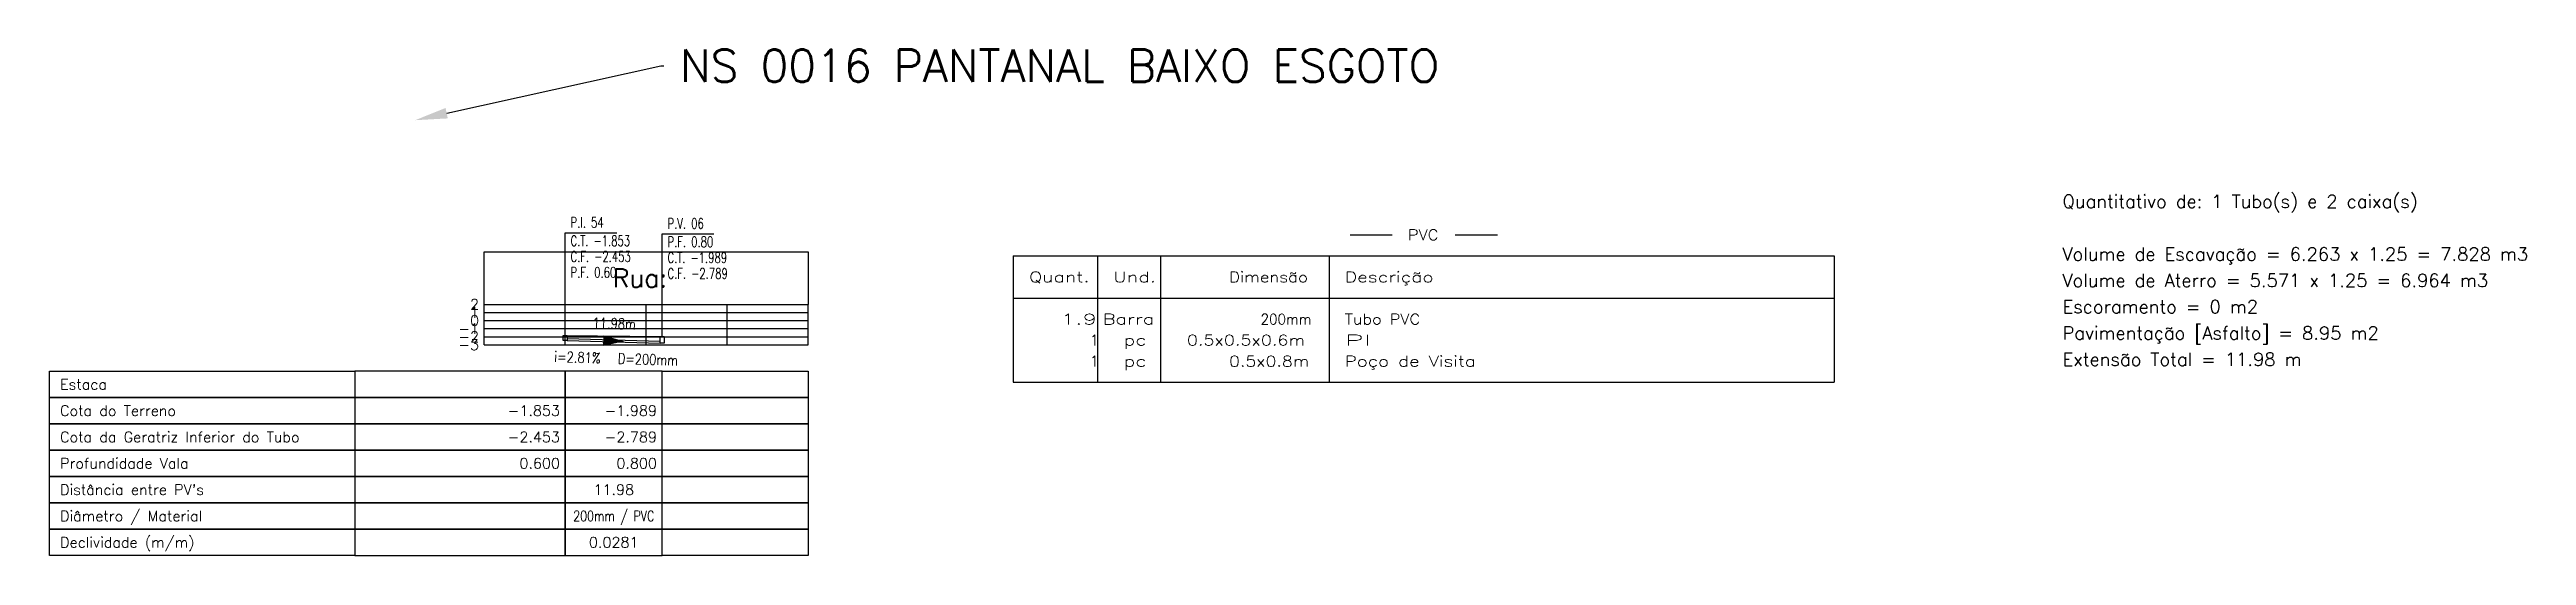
# Model space of a CAD drawing. Extents: x -6997814 to 14282083, y -16 to 289481930.
# Drawn here: x 363660.2 to 363966.2, y 7349578.9 to 7349641.3 of the extents above; entities that cross this region are included whole.
import ezdxf
from ezdxf import colors
from ezdxf.entities.mleader import LeaderData, LeaderLine
from ezdxf.enums import TextEntityAlignment as Align
from ezdxf.math import Vec2, Vec3

# ---------------------------------------------------------------- set-up
doc = ezdxf.new("R2010")
doc.units = 0
doc.header["$LTSCALE"] = 6.5
for name, color, linetype in [('LISTAGEM_LINHA', 7, 'CONTINUOUS'), ('LISTAGEM_TEXTO', 7, 'CONTINUOUS'), ('PS_IND_COMPRIMENTO', 7, 'CONTINUOUS'), ('PS_IND_DIAMETRO', 7, 'CONTINUOUS'), ('PS_IND_FLUXO', 3, 'CONTINUOUS'), ('PS_IND_INCLINACAO', 7, 'CONTINUOUS'), ('PS_PERFIL_CAIXAS', 7, 'CONTINUOUS'), ('PS_PERFIL_COTA_LIN', 7, 'CONTINUOUS'), ('PS_PERFIL_COTA_TXT', 5, 'CONTINUOUS'), ('PS_PERFIL_GRADE', 8, 'CONTINUOUS'), ('PS_PERFIL_TERRENO', 3, 'CONTINUOUS'), ('PS_PERFIL_TITULOS', 5, 'CONTINUOUS'), ('PS_PERFIL_TUBO', 7, 'CONTINUOUS'), ('PS_PONTOS_IDENTIFICACAO_LIN', 7, 'CONTINUOUS'), ('PS_PONTOS_IDENTIFICACAO_TXT', 7, 'CONTINUOUS')]:
    doc.layers.add(name, color=color, linetype=linetype)
doc.styles.add('ROMANS', font='romans.shx')
doc.styles.get("Standard").update_dxf_attribs({"font": 'simplex.shx'})

msp = doc.modelspace()

# ---------------------------------------------------------------- texts
at = {"layer": 'LISTAGEM_TEXTO', "color": 7, "lineweight": -2, "style": 'ROMANS'}
for s, p in [('Quantitativo de: 1 Tubo(s) e 2 caixa(s)', (363908.87876, 7349621.74968)), ('Volume de Escavação = 6.263 x 1.25 = 7.828 m3', (363908.87876, 7349615.24968)), ('Volume de Aterro = 5.571 x 1.25 = 6.964 m3', (363908.87876, 7349611.99968)), ('Escoramento = 0 m2', (363908.87876, 7349608.74968)), ('Pavimentação [Asfalto] = 8.95 m2', (363908.87876, 7349605.49968)), ('Extensão Total = 11.98 m', (363908.87876, 7349602.24968))]:
    msp.add_text(s, height=1.625, dxfattribs=at).set_placement(p)
at = {"layer": 'LISTAGEM_TEXTO', "lineweight": -2, "style": 'ROMANS'}
for s, width, p in [('PVC', 1.125, (363828.03938, 7349617.77897)), ('Quant.', 1.326316, (363781.23938, 7349612.57897)), ('Und.', 1.354839, (363791.63938, 7349612.57897)), ('Dimensão', 1.158621, (363805.93938, 7349612.57897)), ('Descrição', 1.303448, (363820.23938, 7349612.57897)), ('1.9', 1.615385, (363785.13938, 7349607.37897)), ('Barra', 1.346154, (363790.33938, 7349607.37897)), ('0.5x0.5x0.6m', 1.223301, (363800.73938, 7349604.77897)), ('200mm', 0.9375, (363809.83938, 7349607.37897)), ('Tubo PVC', 1.12, (363820.23938, 7349607.37897)), ('PI', 2, (363820.23938, 7349604.77897)), ('pc', 1.354839, (363792.93938, 7349604.77897)), ('pc', 1.354839, (363792.93938, 7349602.17897)), ('0.5x0.8m', 1.208633, (363805.93938, 7349602.17897)), ('Poço de Visita', 1.272727, (363820.23938, 7349602.17897))]:
    msp.add_text(s, height=1.3, dxfattribs=dict(at, width=width)).set_placement(p)
for p in [(363788.72986, 7349604.77897), (363788.72986, 7349602.17897)]:
    msp.add_text('1', height=1.3, dxfattribs=at).set_placement(p)
at = {"layer": 'PS_IND_COMPRIMENTO', "lineweight": -2, "width": 0.8}
msp.add_text('11.98m', height=1.3, rotation=358.3207479, dxfattribs=at).set_placement((363730.00073, 7349607.48254), align=Align.MIDDLE_CENTER)
at = {"layer": 'PS_IND_DIAMETRO', "lineweight": -2, "width": 0.8}
msp.add_text('D=200mm', height=1.3, rotation=358.3207479, dxfattribs=at).set_placement((363734.16288, 7349603.05867), align=Align.MIDDLE_CENTER)
at = {"layer": 'PS_IND_INCLINACAO', "lineweight": -2, "width": 0.8}
msp.add_text('i=2.81%', height=1.3, rotation=358.3207479, dxfattribs=at).set_placement((363725.45662, 7349603.31391), align=Align.MIDDLE_CENTER)
at = {"layer": 'PS_PERFIL_COTA_TXT', "lineweight": -2}
for s, p in [('Estaca', (363661.54871, 7349599.97921)), ('Cota do Terreno', (363661.54871, 7349596.72921)), ('Cota da Geratriz Inferior do Tubo', (363661.54871, 7349593.47921)), ('Profundidade Vala', (363661.54871, 7349590.22921)), ("Distância entre PV's", (363661.54871, 7349586.97921)), ('Diâmetro / Material', (363661.54871, 7349583.72921)), ('Declividade (m/m)', (363661.54871, 7349580.47921))]:
    msp.add_text(s, height=1.3, dxfattribs=at).set_placement(p, align=Align.MIDDLE_LEFT)
for s, p in [('-1.853', (363723.29871, 7349596.72921)), ('-1.989', (363735.27674, 7349596.72921)), ('-2.453', (363723.29871, 7349593.47921)), ('-2.789', (363735.27674, 7349593.47921)), ('0.600', (363723.29871, 7349590.22921)), ('0.800', (363735.27674, 7349590.22921))]:
    msp.add_text(s, height=1.3, dxfattribs=at).set_placement(p, align=Align.MIDDLE_RIGHT)
for s, p in [('11.98', (363729.93772, 7349586.97921)), ('0.0281', (363729.93772, 7349580.47921))]:
    msp.add_text(s, height=1.3, dxfattribs=at).set_placement(p, align=Align.MIDDLE_CENTER)
at = {"layer": 'PS_PERFIL_COTA_TXT', "lineweight": -2, "width": 0.767823}
msp.add_text('200mm / PVC', height=1.3, dxfattribs=at).set_placement((363729.93772, 7349583.72921), align=Align.MIDDLE_CENTER)
at = {"layer": 'PS_PERFIL_TITULOS', "lineweight": -2}
msp.add_text('Rua: ', height=2.275, dxfattribs=at).set_placement((363733.94871, 7349613.10421), align=Align.MIDDLE_CENTER)
at = {"layer": 'PS_PONTOS_IDENTIFICACAO_TXT', "lineweight": -2, "width": 0.7}
for s, p in [('C.T. -1.853', (363724.59871, 7349617.05171)), ('P.I. 54', (363724.59871, 7349619.32671)), ('P.V. 06', (363736.57674, 7349619.19021)), ('C.F. -2.453', (363724.59871, 7349615.10171)), ('C.T. -1.989', (363736.57674, 7349614.96521)), ('P.F. 0.80', (363736.57674, 7349616.91521)), ('P.F. 0.60', (363724.59871, 7349613.15171)), ('C.F. -2.789', (363736.57674, 7349613.01521))]:
    msp.add_text(s, height=1.3, dxfattribs=at).set_placement(p)

# ---------------------------------------------------------------- blocks, each defined once
blk = doc.blocks.new('*U577')
at = {"layer": 'PS_PERFIL_GRADE', "linetype": 'Continuous', "lineweight": -2}
for p, q in [((0, 0), (0, 5)), ((0, 5), (40, 5)), ((0, 4), (40, 4)), ((10, 0), (10, 5)), ((20, 0), (20, 5)), ((30, 0), (30, 5)), ((40, 0), (40, 5)), ((0, 3), (40, 3)), ((0, 2), (40, 2)), ((0, 1), (40, 1)), ((0, 0), (40, 0))]:
    blk.add_line(p, q, dxfattribs=at)
blk.add_lwpolyline([(0, 5), (0, 11.5), (40, 11.5), (40, 5)], dxfattribs=at)
at = {"layer": 'PS_PERFIL_GRADE', "lineweight": -2}
for s, p in [('2', (-0.65, 5)), ('0', (-0.65, 3)), ('1', (-0.65, 4)), ('-1', (-0.65, 2)), ('-2', (-0.65, 1)), ('-3', (-0.65, 0))]:
    blk.add_text(s, height=1.3, dxfattribs=at).set_placement(p, align=Align.MIDDLE_RIGHT)

# ---------------------------------------------------------------- linework, layer by layer
at = {"layer": 'LISTAGEM_LINHA', "lineweight": -2}
for p, q in [((363820.88938, 7349618.42897), (363826.08938, 7349618.42897)), ((363833.88938, 7349618.42897), (363839.08938, 7349618.42897)), ((363779.28938, 7349615.82897), (363880.68938, 7349615.82897)), ((363779.28938, 7349615.82897), (363779.2894, 7349600.229)), ((363789.68938, 7349615.82897), (363789.6894, 7349600.229)), ((363797.48938, 7349615.82897), (363797.4894, 7349600.229)), ((363818.28938, 7349615.82897), (363818.2894, 7349600.229)), ((363880.68938, 7349615.82897), (363880.6894, 7349600.229)), ((363779.28938, 7349610.62897), (363880.68938, 7349610.62897)), ((363779.28938, 7349600.22897), (363880.68938, 7349600.22897))]:
    msp.add_line(p, q, dxfattribs=at)
at = {"layer": 'PS_IND_FLUXO', "lineweight": -2}
msp.add_lwpolyline([(363728.63828, 7349605.37156, 1.3, 0, 0), (363731.23717, 7349605.29537, 0, 0, 0)], format="xyseb", dxfattribs=at)
at = {"layer": 'PS_PERFIL_CAIXAS', "linetype": 'Continuous', "lineweight": -2}
for points in [[(363723.69871, 7349606.00171), (363724.19871, 7349606.00171), (363724.19871, 7349605.40171), (363723.69871, 7349605.40171)], [(363735.67674, 7349605.86521), (363736.17674, 7349605.86521), (363736.17674, 7349605.06521), (363735.67674, 7349605.06521)]]:
    msp.add_lwpolyline(points, close=True, dxfattribs=at)
at = {"layer": 'PS_PERFIL_COTA_LIN', "linetype": 'Continuous', "lineweight": -2}
for points in [[(363697.94871, 7349601.60421), (363697.94871, 7349598.35421), (363660.24871, 7349598.35421), (363660.24871, 7349601.60421)], [(363697.94871, 7349601.60421), (363697.94871, 7349598.35421), (363723.94871, 7349598.35421), (363723.94871, 7349601.60421)], [(363723.94871, 7349601.60421), (363723.94871, 7349598.35421), (363735.92674, 7349598.35421), (363735.92674, 7349601.60421)], [(363753.94871, 7349601.60421), (363753.94871, 7349598.35421), (363735.92674, 7349598.35421), (363735.92674, 7349601.60421)], [(363697.94871, 7349598.35421), (363697.94871, 7349595.10421), (363660.24871, 7349595.10421), (363660.24871, 7349598.35421)], [(363697.94871, 7349598.35421), (363697.94871, 7349595.10421), (363723.94871, 7349595.10421), (363723.94871, 7349598.35421)], [(363723.94871, 7349598.35421), (363723.94871, 7349595.10421), (363735.92674, 7349595.10421), (363735.92674, 7349598.35421)], [(363753.94871, 7349598.35421), (363753.94871, 7349595.10421), (363735.92674, 7349595.10421), (363735.92674, 7349598.35421)], [(363697.94871, 7349595.10421), (363697.94871, 7349591.85421), (363660.24871, 7349591.85421), (363660.24871, 7349595.10421)], [(363697.94871, 7349595.10421), (363697.94871, 7349591.85421), (363723.94871, 7349591.85421), (363723.94871, 7349595.10421)], [(363723.94871, 7349595.10421), (363723.94871, 7349591.85421), (363735.92674, 7349591.85421), (363735.92674, 7349595.10421)], [(363753.94871, 7349595.10421), (363753.94871, 7349591.85421), (363735.92674, 7349591.85421), (363735.92674, 7349595.10421)], [(363697.94871, 7349591.85421), (363697.94871, 7349588.60421), (363660.24871, 7349588.60421), (363660.24871, 7349591.85421)], [(363697.94871, 7349591.85421), (363697.94871, 7349588.60421), (363723.94871, 7349588.60421), (363723.94871, 7349591.85421)], [(363723.94871, 7349591.85421), (363723.94871, 7349588.60421), (363735.92674, 7349588.60421), (363735.92674, 7349591.85421)], [(363753.94871, 7349591.85421), (363753.94871, 7349588.60421), (363735.92674, 7349588.60421), (363735.92674, 7349591.85421)], [(363697.94871, 7349588.60421), (363697.94871, 7349585.35421), (363660.24871, 7349585.35421), (363660.24871, 7349588.60421)], [(363697.94871, 7349588.60421), (363697.94871, 7349585.35421), (363723.94871, 7349585.35421), (363723.94871, 7349588.60421)], [(363723.94871, 7349588.60421), (363723.94871, 7349585.35421), (363735.92674, 7349585.35421), (363735.92674, 7349588.60421)], [(363753.94871, 7349588.60421), (363753.94871, 7349585.35421), (363735.92674, 7349585.35421), (363735.92674, 7349588.60421)], [(363697.94871, 7349585.35421), (363697.94871, 7349582.10421), (363660.24871, 7349582.10421), (363660.24871, 7349585.35421)], [(363697.94871, 7349585.35421), (363697.94871, 7349582.10421), (363723.94871, 7349582.10421), (363723.94871, 7349585.35421)], [(363723.94871, 7349585.35421), (363723.94871, 7349582.10421), (363735.92674, 7349582.10421), (363735.92674, 7349585.35421)], [(363753.94871, 7349585.35421), (363753.94871, 7349582.10421), (363735.92674, 7349582.10421), (363735.92674, 7349585.35421)], [(363697.94871, 7349582.10421), (363697.94871, 7349578.85421), (363660.24871, 7349578.85421), (363660.24871, 7349582.10421)], [(363697.94871, 7349582.10421), (363697.94871, 7349578.85421), (363723.94871, 7349578.85421), (363723.94871, 7349582.10421)], [(363723.94871, 7349582.10421), (363723.94871, 7349578.85421), (363735.92674, 7349578.85421), (363735.92674, 7349582.10421)], [(363753.94871, 7349582.10421), (363753.94871, 7349578.85421), (363735.92674, 7349578.85421), (363735.92674, 7349582.10421)]]:
    msp.add_lwpolyline(points, close=True, dxfattribs=at)
for points in [[(363723.94871, 7349588.60421), (363735.92674, 7349588.60421)], [(363723.94871, 7349585.35421), (363735.92674, 7349585.35421)], [(363723.94871, 7349585.35421), (363735.92674, 7349585.35421)], [(363723.94871, 7349582.10421), (363735.92674, 7349582.10421)], [(363723.94871, 7349582.10421), (363735.92674, 7349582.10421)], [(363723.94871, 7349578.85421), (363735.92674, 7349578.85421)]]:
    msp.add_lwpolyline(points, dxfattribs=at)
at = {"layer": 'PS_PERFIL_TERRENO', "linetype": 'Continuous', "lineweight": -2}
msp.add_lwpolyline([(363723.94871, 7349606.00171), (363735.92674, 7349605.86521)], dxfattribs=at)
at = {"layer": 'PS_PERFIL_TUBO', "linetype": 'Continuous', "lineweight": -2}
msp.add_lwpolyline([(363724.19871, 7349605.40171), (363735.67674, 7349605.06521), (363735.67674, 7349605.26521), (363724.19871, 7349605.60171)], close=True, dxfattribs=at)
at = {"layer": 'PS_PONTOS_IDENTIFICACAO_LIN', "linetype": 'Continuous', "lineweight": -2}
for points in [[(363723.94871, 7349606.00171), (363723.94871, 7349618.67671), (363730.31871, 7349618.67671)], [(363735.92674, 7349605.86521), (363735.92674, 7349618.54021), (363742.29674, 7349618.54021)]]:
    msp.add_lwpolyline(points, dxfattribs=at)

# ---------------------------------------------------------------- block references
at = {"layer": 'PS_PERFIL_GRADE', "lineweight": -2}
msp.add_blockref('*U577', (363713.94871, 7349604.85421), dxfattribs=at)

msp.set_redraw_order([(e.dxf.handle, doc.entitydb.next_handle()) for e in msp.query("TEXT MTEXT ATTDEF DIMENSION ARC_DIMENSION")])  # texts and dimensions are drawn at this point

# ---------------------------------------------------------------- leaders
at = {"layer": 'LISTAGEM_TEXTO', "lineweight": -2}
ml = msp.add_multileader_mtext('Standard', dxfattribs=at)
ml.set_content('NS 0016 PANTANAL BAIXO ESGOTO', color=256)
ml.set_leader_properties()
ml.build(insert=Vec2(0, 0))
ml.multileader.update_dxf_attribs({"text_right_attachment_type": 6, "dogleg_length": 0.36})
ctx = ml.context
ctx.base_point, ctx.plane_origin = Vec3(363736.12716, 7349639.30957), Vec3(363705.39763, 7349632.58706)
ctx.right_attachment = 6
notes = []
notes.append((ctx, [(0, (1, 1, 0), (363735.76716, 7349639.30957), (1, 0), 0.36, [(0, [(363705.39763, 7349632.58706)], 0, [])])]))
ctx.mtext.insert, ctx.mtext.flow_direction = Vec3(363738.12716, 7349641.30957), 5
for ctx, leaders in notes:
    for number, flags, end, landing, length, lines in leaders:
        leader = LeaderData()
        leader.index, (leader.has_last_leader_line, leader.has_dogleg_vector, leader.attachment_direction) = number, flags
        leader.last_leader_point, leader.dogleg_vector, leader.dogleg_length = Vec3(end), Vec3(landing), length
        for number, points, colour, breaks in lines:
            line = LeaderLine()
            line.index, line.vertices, line.color, line.breaks = number, Vec3.list(points), colors.encode_raw_color(colour), breaks
            leader.lines.append(line)
        ctx.leaders.append(leader)

doc.saveas('drawing.dxf')
